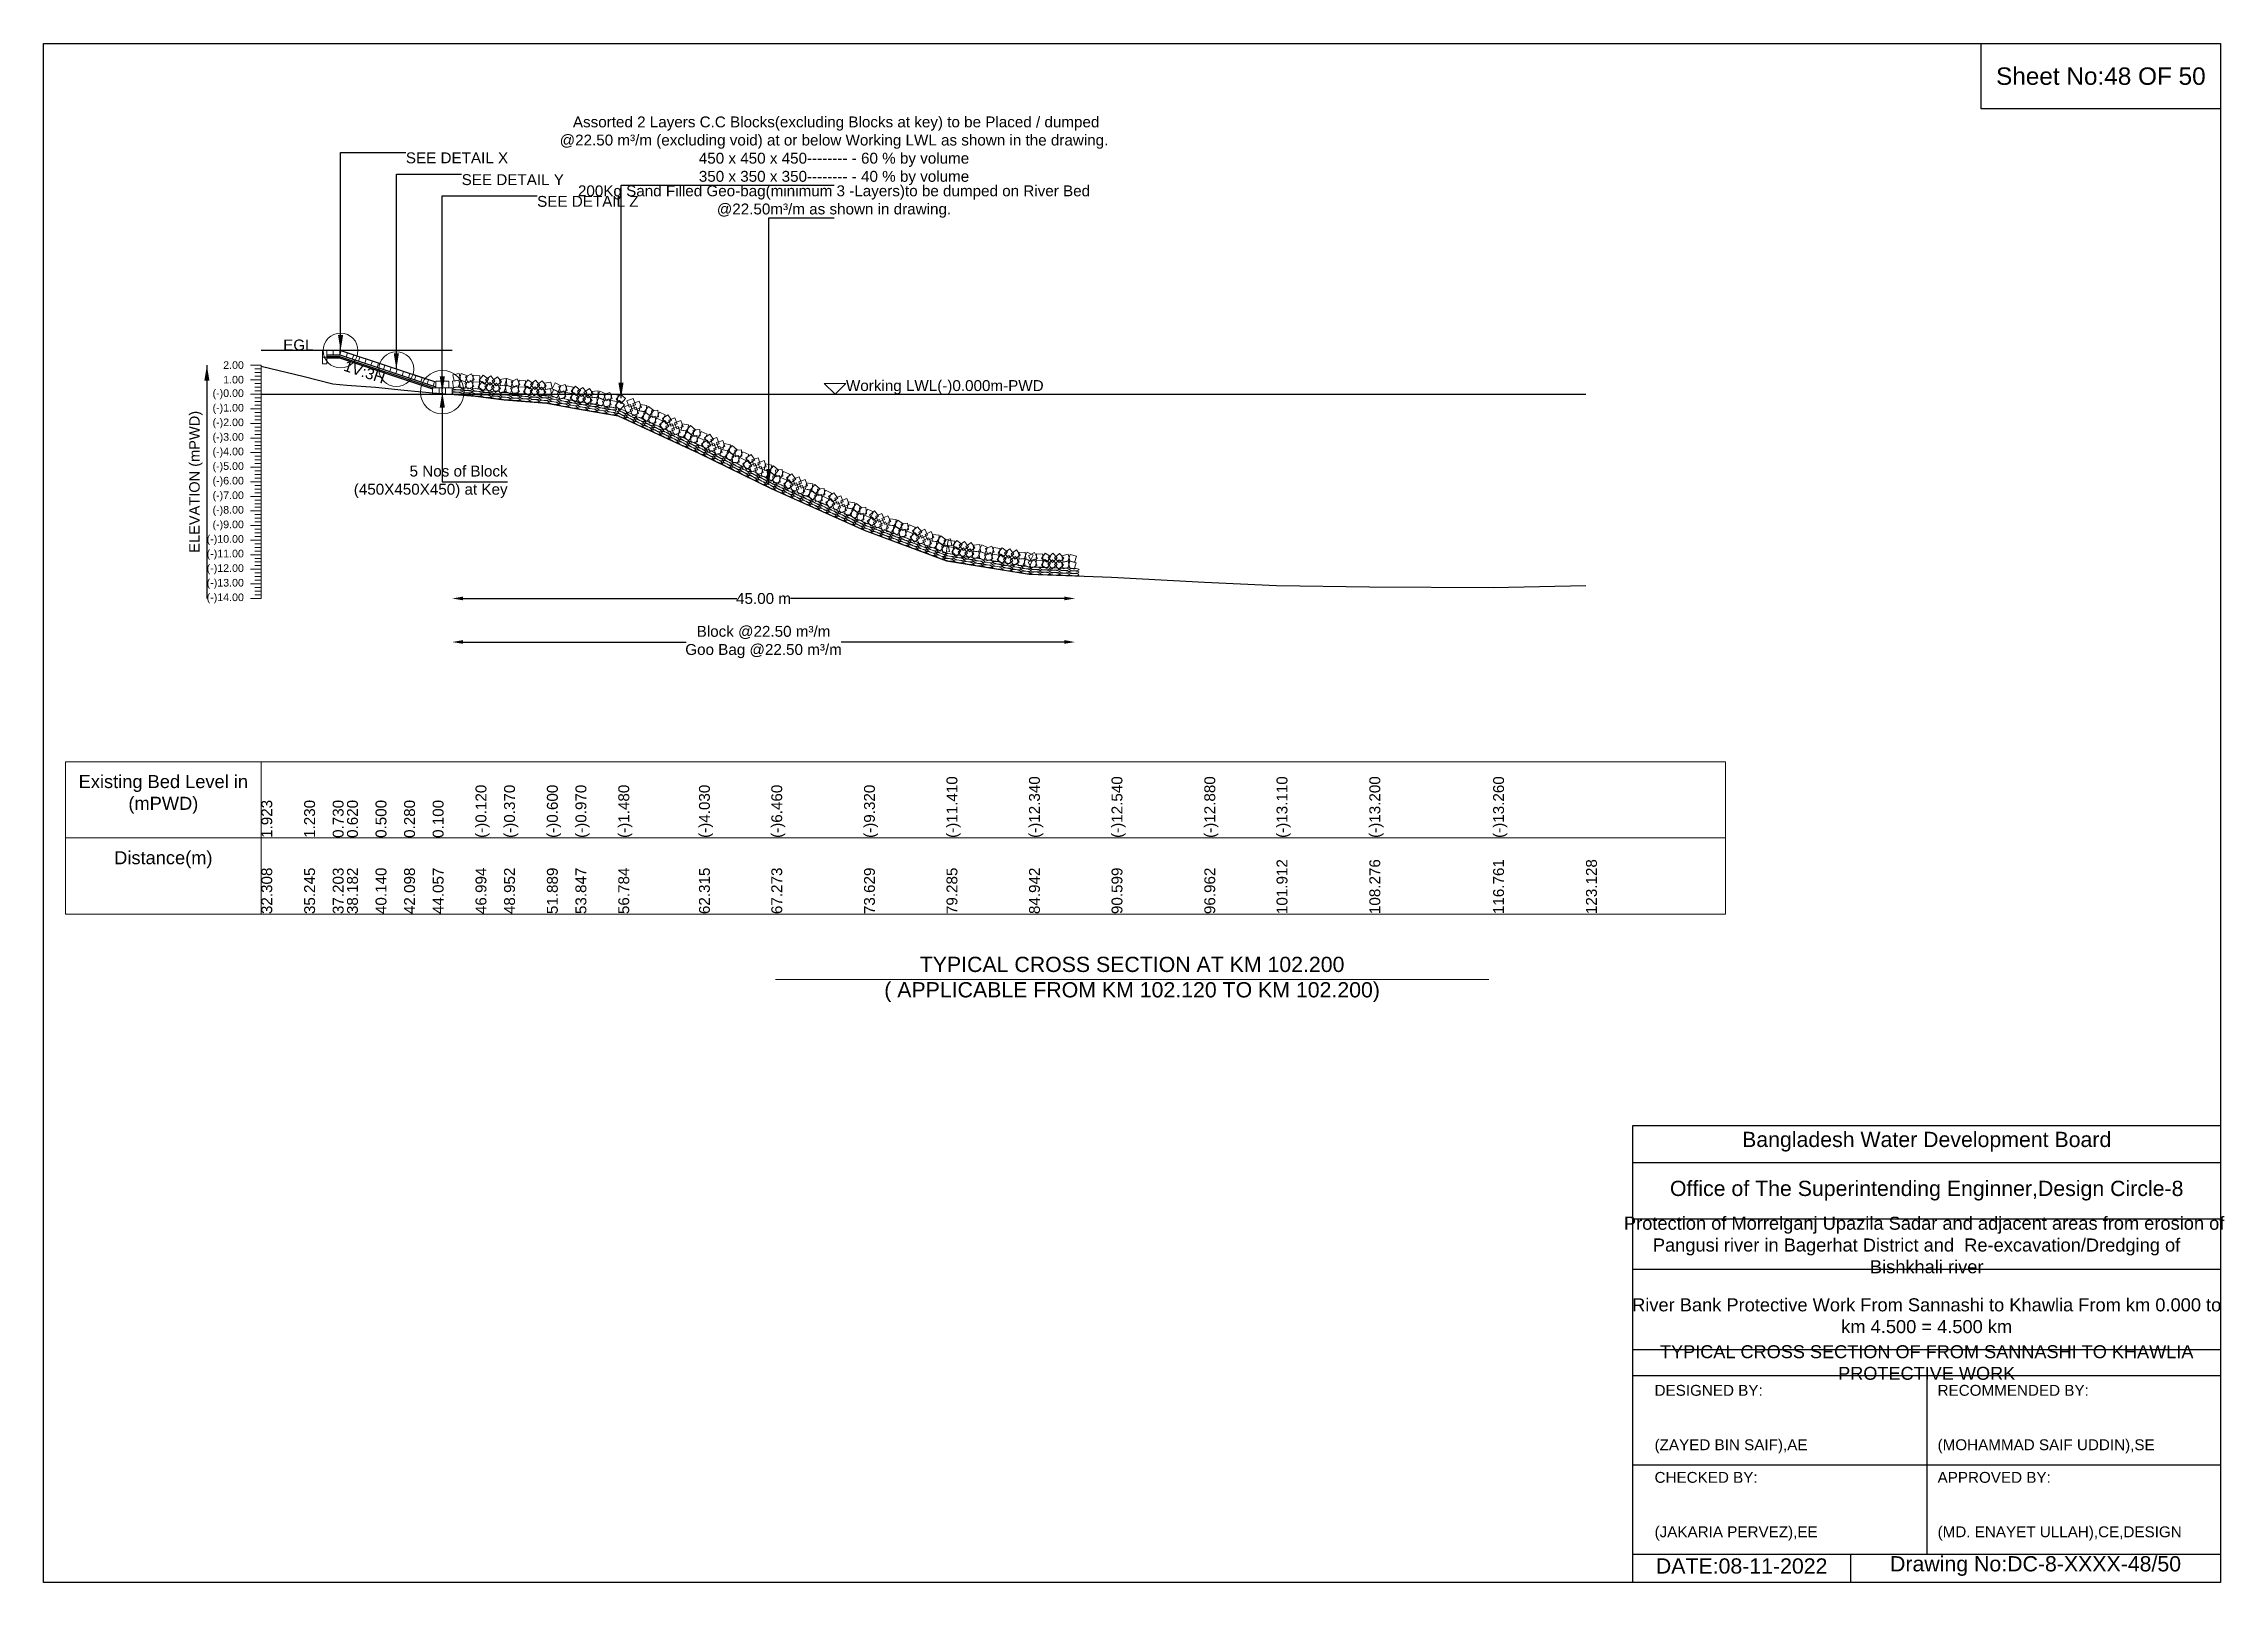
# Model space of a CAD drawing. Header units: inches. Extents: x 89000 to 845017, y -7071 to 0.
# Drawn here: x 805000 to 815017, y -7071 to 0 of the extents above; entities that cross this region are included whole.
import ezdxf

# ---------------------------------------------------------------- set-up
doc = ezdxf.new("R2010")
doc.units = ezdxf.units.IN
doc.header["$LTSCALE"] = 7
doc.header["$MEASUREMENT"] = 0
for name, color, linetype, lineweight in [('Cross section Data Border', 7, 'Continuous', 9), ('Cross Section Labels', 7, 'Continuous', 9), ('Existing_Bed_Level for Xsection', 7, 'Continuous', 25), ('Long Section Labels', 7, 'Continuous', 9)]:
    doc.layers.add(name, color=color, linetype=linetype, lineweight=lineweight)
doc.styles.get("Standard").update_dxf_attribs({"font": 'arial.ttf'})
doc.dimstyles.new('Appron Lebeling Style', dxfattribs={"dimtxt": 50, "dimasz": 50, "dimexe": 0.18, "dimexo": 0.0625, "dimgap": 0.09, "dimtad": 0, "dimtih": 1, "dimtoh": 1, "dimdec": 4, "dimzin": 0, "dimdsep": 46, "dimtxsty": 'Standard', "dimcen": 0.09, "dimse1": 1, "dimse2": 1, "dimadec": 0, "dimazin": 0, "dimtfac": 1, "dimtdec": 4, "dimtofl": 0, "dimtmove": 0, "dimatfit": 3, "dimfxl": 1, "dimtolj": 1, "dimtzin": 0, "dimarcsym": 0})
doc.dimstyles.get("Standard").update_dxf_attribs({"dimtxt": 0.18, "dimasz": 0.18, "dimexe": 0.18, "dimexo": 0.0625, "dimgap": 0.09, "dimtad": 0, "dimtih": 1, "dimtoh": 1, "dimdec": 4, "dimzin": 0, "dimdsep": 46, "dimtxsty": 'Standard', "dimcen": 0.09, "dimadec": 0, "dimazin": 0, "dimtfac": 1, "dimtdec": 4, "dimtofl": 0, "dimtmove": 0, "dimatfit": 3, "dimfxl": 1, "dimtolj": 1, "dimtzin": 0, "dimarcsym": 0})

msp = doc.modelspace()

# ---------------------------------------------------------------- texts
at = {"attachment_point": 5}
for s, insert, char_height in [('Sheet No:48 OF 50', (814450, -150), 80), ('Bangladesh Water Development Board', (813650, -5046), 70), ('Office of The Superintending Enginner,Design Circle-8', (813650, -5271), 70)]:
    msp.add_mtext(s, dxfattribs=dict(at, insert=insert, char_height=char_height))
for s, insert, char_height, width, attachment_point in [('Protection of Morrelganj Upazila Sadar and adjacent areas from erosion of  Pangusi river in Bagerhat District and  Re-excavation/Dredging of     Bishkhali river', (813650, -5521), 60, 2800, 5), ('River Bank Protective Work From Sannashi to Khawlia From km 0.000 to km 4.500 = 4.500 km', (813650, -5846), 60, 2700, 5), ('TYPICAL CROSS SECTION OF FROM SANNASHI TO KHAWLIA PROTECTIVE WORK', (813650, -6061), 59.5765532, 2800, 5), ('DESIGNED BY:^J^J^J(ZAYED BIN SAIF),AE', (812400, -6321), 50, 1400, 4), ('RECOMMENDED BY:^J^J^J(MOHAMMAD SAIF UDDIN),SE', (813700, -6321), 50, 1400, 4), ('CHECKED BY:^J^J^J(JAKARIA PERVEZ),EE', (812400, -6721), 50, 1400, 4), ('APPROVED BY:^J^J^J(MD. ENAYET ULLAH),CE,DESIGN', (813700, -6721), 50, 1400, 4), ('DATE:08-11-2022', (812800, -6996), 70, 1400, 5), ('Drawing No:DC-8-XXXX-48/50', (814150, -6996), 70, 2200, 5)]:
    msp.add_mtext(s, dxfattribs=dict(insert=insert, char_height=char_height, width=width, attachment_point=attachment_point))
at = {"layer": 'Cross section Data Border', "char_height": 60, "width": 800, "attachment_point": 5}
for s, insert in [('Existing Bed Level in (mPWD)', (805550, -3450)), ('Distance(m)', (805550, -3750))]:
    msp.add_mtext(s, dxfattribs=dict(at, insert=insert))
at = {"layer": 'Cross Section Labels'}
for s, insert, char_height, attachment_point in [(' Assorted 2 Layers C.C Blocks(excluding Blocks at key) to be Placed / dumped^J@22.50 m³/m (excluding void) at or below Working LWL as shown in the drawing.^J450 x 450 x 450-------- - 60 % by volume^J350 x 350 x 350-------- - 40 % by volume', (808630.74851, -650), 50, 8), ('SEE DETAIL X', (806664.0564, -500), 50, 1), ('SEE DETAIL Y', (806920.3314, -600), 50, 1), ('SEE DETAIL Z', (807267.0564, -700), 50, 1), ('200Kg Sand Filled Geo-bag(minimum 3 -Layers)to be dumped on River Bed^J@22.50m³/m as shown in drawing.', (808630.74851, -800), 50, 8), ('EGL', (806240.19462, -1410.58), 50, 9), ('Working LWL(-)0.000m-PWD', (808685.6064, -1611.58), 50, 7), ('5 Nos of Block ^J(450X450X450) at Key', (807131.3814, -2013.58), 50, 6), ('TYPICAL CROSS SECTION AT KM 102.200^J( APPLICABLE FROM KM 102.120 TO KM 102.200)', (810000, -4300), 70, 5)]:
    msp.add_mtext(s, dxfattribs=dict(at, insert=insert, char_height=char_height, attachment_point=attachment_point))
at = {"layer": 'Cross Section Labels', "insert": (806481.60027, -1485.07339), "char_height": 50, "attachment_point": 2, "rotation": 341.565051177}
msp.add_mtext('1V:3H', dxfattribs=at)
at = {"layer": 'Long Section Labels', "char_height": 35, "attachment_point": 6}
for s, insert in [('2.00', (805920, -1477.58)), ('(-)0.00', (805920, -1611.58)), ('1.00', (805920, -1544.58)), ('(-)1.00', (805920, -1678.58)), ('(-)2.00', (805920, -1745.58)), ('(-)3.00', (805920, -1812.58)), ('(-)4.00', (805920, -1879.58)), ('(-)5.00', (805920, -1946.58)), ('(-)6.00', (805920, -2013.58)), ('(-)7.00', (805920, -2080.58)), ('(-)8.00', (805920, -2147.58)), ('(-)9.00', (805920, -2214.58)), ('(-)10.00', (805920, -2281.58)), ('(-)11.00', (805920, -2348.58)), ('(-)12.00', (805920, -2415.58)), ('(-)13.00', (805920, -2482.58)), ('(-)14.00', (805920, -2549.58))]:
    msp.add_mtext(s, dxfattribs=dict(at, insert=insert))
at = {"layer": 'Long Section Labels', "rotation": 90}
for s, insert, char_height, attachment_point in [('ELEVATION (mPWD)', (805700, -2013.58), 48, 5), ('(-)11.410', (809147.47615, -3650), 50, 1), ('(-)12.340', (809526.47961, -3650), 50, 1), ('(-)12.540', (809905.4838, -3650), 50, 1), ('(-)12.880', (810331.81566, -3650), 50, 1), ('(-)13.110', (810663.49384, -3650), 50, 1), ('(-)13.110', (810663.49384, -3650), 50, 1), ('(-)13.200', (811089.8318, -3650), 50, 1), ('(-)13.260', (811658.3442, -3650), 50, 1), ('1.923', (806000, -3650), 50, 1), ('1.230', (806196.76864, -3650), 50, 1), ('0.730', (806327.97825, -3650), 50, 1), ('0.620', (806393.58305, -3650), 50, 1), ('0.500', (806524.74689, -3650), 50, 1), ('0.280', (806655.9565, -3650), 50, 1), ('0.100', (806787.1661, -3650), 50, 1), ('(-)0.120', (806983.93475, -3650), 50, 1), ('(-)0.370', (807115.14435, -3650), 50, 1), ('(-)0.600', (807311.913, -3650), 50, 1), ('(-)0.970', (807443.1226, -3650), 50, 1), ('(-)1.480', (807639.89125, -3650), 50, 1), ('(-)4.030', (808010.47205, -3650), 50, 1), ('(-)6.460', (808342.66498, -3650), 50, 1), ('(-)9.320', (808768.47357, -3650), 50, 1), ('32.308', (806000, -4000), 50, 1), ('35.245', (806196.76864, -4000), 50, 1), ('37.203', (806327.97825, -4000), 50, 1), ('38.182', (806393.58305, -4000), 50, 1), ('40.140', (806524.74689, -4000), 50, 1), ('42.098', (806655.9565, -4000), 50, 1), ('44.057', (806787.1661, -4000), 50, 1), ('46.994', (806983.93475, -4000), 50, 1), ('48.952', (807115.14435, -4000), 50, 1), ('51.889', (807311.913, -4000), 50, 1), ('53.847', (807443.1226, -4000), 50, 1), ('56.784', (807639.89125, -4000), 50, 1), ('62.315', (808010.47205, -4000), 50, 1), ('67.273', (808342.66498, -4000), 50, 1), ('73.629', (808768.47357, -4000), 50, 1), ('79.285', (809147.47615, -4000), 50, 1), ('84.942', (809526.47961, -4000), 50, 1), ('90.599', (809905.4838, -4000), 50, 1), ('96.962', (810331.81566, -4000), 50, 1), ('101.912', (810663.49384, -4000), 50, 1), ('108.276', (811089.8318, -4000), 50, 1), ('116.761', (811658.3442, -4000), 50, 1), ('123.128', (812084.96248, -4000), 50, 1)]:
    msp.add_mtext(s, dxfattribs=dict(at, insert=insert, char_height=char_height, attachment_point=attachment_point))

# ---------------------------------------------------------------- blocks, each defined once
blk = doc.blocks.new('*D87')
at = {"layer": 'Cross Section Labels', "color": 0, "lineweight": -2, "transparency": 16777216}
for p, q in [((806927, -2550), (808184, -2550)), ((809688, -2550), (808431, -2550))]:
    blk.add_line(p, q, dxfattribs=at)
at = {"layer": 'Cross Section Labels', "color": 0, "transparency": 16777216}
for points in [[(806927, -2541), (806927, -2558), (806877, -2550)], [(809688, -2541), (809688, -2558), (809738, -2550)]]:
    blk.add_solid(points, dxfattribs=at)
at = {"layer": 'Defpoints', "color": 0, "transparency": 16777216}
for p in [(806877, -1612), (809738, -2446), (809738, -2550)]:
    blk.add_point(p, dxfattribs=at)
at = {"layer": 'Cross Section Labels', "color": 0, "transparency": 16777216, "insert": (808307, -2550), "char_height": 50, "attachment_point": 5}
blk.add_mtext('\\A1;45.00 m', dxfattribs=at)
blk = doc.blocks.new('*D88')
at = {"layer": 'Cross Section Labels', "color": 0, "lineweight": -2, "transparency": 16777216}
for p, q in [((806927, -2750), (807952, -2750)), ((809688, -2750), (808663, -2750))]:
    blk.add_line(p, q, dxfattribs=at)
at = {"layer": 'Cross Section Labels', "color": 0, "transparency": 16777216}
for points in [[(806927, -2741), (806927, -2758), (806877, -2750)], [(809688, -2741), (809688, -2758), (809738, -2750)]]:
    blk.add_solid(points, dxfattribs=at)
at = {"layer": 'Defpoints', "color": 0, "transparency": 16777216}
for p in [(806877, -1612), (809738, -2446), (809738, -2750)]:
    blk.add_point(p, dxfattribs=at)
at = {"layer": 'Cross Section Labels', "color": 0, "transparency": 16777216, "insert": (808307, -2750), "char_height": 50, "attachment_point": 5}
blk.add_mtext('\\A1;Block @22.50 m³/m ^JGoo Bag @22.50 m³/m ', dxfattribs=at)

# ---------------------------------------------------------------- dimensions: what is measured, and where the dimension line sits
at = {"layer": 'Cross Section Labels'}
for base, text, picture, middle in [((809737.742, -2549.58), '45.00 m', '*D87', (808307.1742, -2549.58)), ((809737.742, -2749.58), 'Block @22.50 m³/m ^JGoo Bag @22.50 m³/m ', '*D88', (808307.1742, -2749.58))]:
    dim = msp.add_linear_dim(base=base, p1=(806876.6064, -1611.58), p2=(809737.742, -2445.82935), text=text, dimstyle='Appron Lebeling Style', dxfattribs=at)
    dim.commit()
    dim.dimension.update_dxf_attribs({"geometry": picture, "text_midpoint": middle})

# ---------------------------------------------------------------- linework, layer by layer
for points in [[(805000, 0), (815000, 0), (815000, -7071), (805000, -7071)], [(813900, 0), (815000, 0), (815000, -300), (813900, -300)]]:
    msp.add_lwpolyline(points, close=True)
for points in [[(812300, -7071), (812300, -4971), (815000, -4971)], [(812300, -5141), (815000, -5141)], [(812300, -5401), (815000, -5401)], [(812300, -5631), (815000, -5631)], [(812300, -6001), (815000, -6001)], [(812300, -6121), (815000, -6121)], [(813650, -6121), (813650, -6941)], [(812300, -6531), (815000, -6531)], [(812300, -6941), (815000, -6941)], [(813300, -6941), (813300, -7071)]]:
    msp.add_lwpolyline(points)
at = {"layer": 'Cross section Data Border'}
msp.add_lwpolyline([(805100, -3300), (812725.23702, -3300), (812725.23702, -4000), (805100, -4000)], close=True, dxfattribs=at)
for points in [[(806000, -3300), (806000, -4000)], [(805100, -3650), (812725.23702, -3650)]]:
    msp.add_lwpolyline(points, dxfattribs=at)
at = {"layer": 'Cross Section Labels'}
msp.add_lwpolyline([(808635.6064, -1611.58), (808685.6064, -1561.58), (808585.6064, -1561.58)], close=True, dxfattribs=at)
msp.add_lwpolyline([(808362, -4300), (810000, -4300), (811638, -4300)], dxfattribs=at)
for centre, radius in [((806364.0564, -1410.58), 80), ((806620.3314, -1496.005), 80), ((806831.3814, -1601.53), 100)]:
    msp.add_circle(centre, radius, dxfattribs=at)
at = {"layer": 'Existing_Bed_Level for Xsection'}
for points in [[(806876.6064, -1410.58), (806000, -1410.58)], [(806000, -1482.739), (806196.76864, -1529.17), (806327.97825, -1562.67), (806393.58305, -1570.04), (806524.74689, -1578.08), (806655.9565, -1592.82), (806787.1661, -1604.88), (806983.93475, -1619.62), (807115.14435, -1636.37), (807311.913, -1651.78), (807443.1226, -1676.57), (807639.89125, -1710.74), (808010.47205, -1881.59), (808342.66498, -2044.4), (808768.47357, -2236.02), (809147.47615, -2376.05), (809526.47961, -2438.36), (809905.4838, -2451.76), (810331.81566, -2474.54), (810663.49384, -2489.95), (811089.8318, -2495.98), (811658.3442, -2500), (812084.96248, -2489.95)], [(806801.2314, -1556.305), (806367.15079, -1411.61147), (806364.0564, -1410.58), (806360.79462, -1410.58), (806300.49462, -1410.58)], [(806300.49462, -1430.68), (806360.79462, -1430.68), (806801.2314, -1577.49226)], [(806300.49462, -1437.38), (806359.70736, -1437.38), (806791.85736, -1581.43)], [(806300.49462, -1444.08), (806358.6201, -1444.08), (806786.1564, -1586.5921)], [(806000, -1611.58), (812084.96248, -1611.58)]]:
    msp.add_lwpolyline(points, dxfattribs=at)
at = {"layer": 'Long Section Labels'}
for points in [[(806000, -1477.58), (805950, -1477.58)], [(806000, -1494.33), (805970, -1494.33)], [(806000, -2549.58), (806000, -2482.58), (806000, -2415.58), (806000, -2348.58), (806000, -2281.58), (806000, -2214.58), (806000, -2147.58), (806000, -2080.58), (806000, -2013.58), (806000, -1946.58), (806000, -1879.58), (806000, -1812.58), (806000, -1745.58), (806000, -1678.58), (806000, -1611.58), (806000, -1544.58), (806000, -1477.58)], [(806000, -1544.58), (805950, -1544.58)], [(806000, -1511.08), (805970, -1511.08)], [(806000, -1527.83), (805970, -1527.83)], [(806000, -1561.33), (805970, -1561.33)], [(806000, -1578.08), (805970, -1578.08)], [(806000, -1594.83), (805970, -1594.83)], [(806000, -1611.58), (805950, -1611.58)], [(806000, -1678.58), (805950, -1678.58)], [(806000, -1628.33), (805970, -1628.33)], [(806000, -1645.08), (805970, -1645.08)], [(806000, -1661.83), (805970, -1661.83)], [(806000, -1695.33), (805970, -1695.33)], [(806000, -1745.58), (805950, -1745.58)], [(806000, -1712.08), (805970, -1712.08)], [(806000, -1728.83), (805970, -1728.83)], [(806000, -1762.33), (805970, -1762.33)], [(806000, -1779.08), (805970, -1779.08)], [(806000, -1795.83), (805970, -1795.83)], [(806000, -1812.58), (805950, -1812.58)], [(806000, -1879.58), (805950, -1879.58)], [(806000, -1829.33), (805970, -1829.33)], [(806000, -1846.08), (805970, -1846.08)], [(806000, -1862.83), (805970, -1862.83)], [(806000, -1896.33), (805970, -1896.33)], [(806000, -1946.58), (805950, -1946.58)], [(806000, -1913.08), (805970, -1913.08)], [(806000, -1929.83), (805970, -1929.83)], [(806000, -1963.33), (805970, -1963.33)], [(806000, -1980.08), (805970, -1980.08)], [(806000, -1996.83), (805970, -1996.83)], [(806000, -2013.58), (805950, -2013.58)], [(806000, -2080.58), (805950, -2080.58)], [(806000, -2030.33), (805970, -2030.33)], [(806000, -2047.08), (805970, -2047.08)], [(806000, -2063.83), (805970, -2063.83)], [(806000, -2097.33), (805970, -2097.33)], [(806000, -2147.58), (805950, -2147.58)], [(806000, -2114.08), (805970, -2114.08)], [(806000, -2130.83), (805970, -2130.83)], [(806000, -2164.33), (805970, -2164.33)], [(806000, -2181.08), (805970, -2181.08)], [(806000, -2197.83), (805970, -2197.83)], [(806000, -2214.58), (805950, -2214.58)], [(806000, -2281.58), (805950, -2281.58)], [(806000, -2231.33), (805970, -2231.33)], [(806000, -2248.08), (805970, -2248.08)], [(806000, -2264.83), (805970, -2264.83)], [(806000, -2298.33), (805970, -2298.33)], [(806000, -2348.58), (805950, -2348.58)], [(806000, -2315.08), (805970, -2315.08)], [(806000, -2331.83), (805970, -2331.83)], [(806000, -2365.33), (805970, -2365.33)], [(806000, -2382.08), (805970, -2382.08)], [(806000, -2398.83), (805970, -2398.83)], [(806000, -2415.58), (805950, -2415.58)], [(806000, -2482.58), (805950, -2482.58)], [(806000, -2432.33), (805970, -2432.33)], [(806000, -2449.08), (805970, -2449.08)], [(806000, -2465.83), (805970, -2465.83)], [(806000, -2499.33), (805970, -2499.33)], [(806000, -2549.58), (805950, -2549.58)], [(806000, -2516.08), (805970, -2516.08)], [(806000, -2532.83), (805970, -2532.83)]]:
    msp.add_lwpolyline(points, dxfattribs=at)
for points in [[(806300.49462, -1410.58), (806280.39462, -1410.58), (806280.39462, -1440.73), (806300.49462, -1440.73)], [(806300.49462, -1440.73), (806280.39462, -1440.73), (806280.39462, -1470.88), (806300.49462, -1470.88)], [(806330.64462, -1410.58), (806300.49462, -1410.58), (806300.49462, -1430.68), (806330.64462, -1430.68)], [(806360.79462, -1410.58), (806330.64462, -1410.58), (806330.64462, -1430.68), (806360.79462, -1430.68)], [(806395.7536, -1421.14573), (806367.15079, -1411.61147), (806360.79462, -1430.68), (806389.39742, -1440.21427)], [(806424.3564, -1430.68), (806395.7536, -1421.14573), (806389.39742, -1440.21427), (806418.00022, -1449.74853)], [(806452.9592, -1440.21427), (806424.3564, -1430.68), (806418.00022, -1449.74853), (806446.60302, -1459.2828)], [(806481.562, -1449.74853), (806452.9592, -1440.21427), (806446.60302, -1459.2828), (806475.20582, -1468.81707)], [(806510.1648, -1459.2828), (806481.562, -1449.74853), (806475.20582, -1468.81707), (806503.80862, -1478.35134)], [(806538.7676, -1468.81707), (806510.1648, -1459.2828), (806503.80862, -1478.35134), (806532.41142, -1487.8856)], [(806567.3704, -1478.35134), (806538.7676, -1468.81707), (806532.41142, -1487.8856), (806561.01423, -1497.41987)], [(806595.97321, -1487.8856), (806567.3704, -1478.35134), (806561.01423, -1497.41987), (806589.61703, -1506.95414)], [(806624.57601, -1497.41987), (806595.97321, -1487.8856), (806589.61703, -1506.95414), (806618.21983, -1516.4884)], [(806653.17881, -1506.95414), (806624.57601, -1497.41987), (806618.21983, -1516.4884), (806646.82263, -1526.02267)], [(806681.78161, -1516.4884), (806653.17881, -1506.95414), (806646.82263, -1526.02267), (806675.42543, -1535.55694)], [(806710.38441, -1526.02267), (806681.78161, -1516.4884), (806675.42543, -1535.55694), (806704.02823, -1545.09121)], [(806738.98721, -1535.55694), (806710.38441, -1526.02267), (806704.02823, -1545.09121), (806732.63103, -1554.62547)], [(806767.59001, -1545.09121), (806738.98721, -1535.55694), (806732.63103, -1554.62547), (806761.23384, -1564.15974)], [(806796.19282, -1554.62547), (806767.59001, -1545.09121), (806761.23384, -1564.15974), (806789.83664, -1573.69401)], [(806816.3064, -1581.43), (806786.1564, -1581.43), (806786.1564, -1611.58), (806816.3064, -1611.58)], [(806831.3814, -1551.28), (806801.2314, -1551.28), (806801.2314, -1581.43), (806831.3814, -1581.43)], [(806846.4564, -1581.43), (806816.3064, -1581.43), (806816.3064, -1611.58), (806846.4564, -1611.58)], [(806861.5314, -1551.28), (806831.3814, -1551.28), (806831.3814, -1581.43), (806861.5314, -1581.43)], [(806876.6064, -1581.43), (806846.4564, -1581.43), (806846.4564, -1611.58), (806876.6064, -1611.58)], [(806907.32345, -1545.98114), (806877.70036, -1551.59319), (806883.3124, -1581.21628), (806912.93549, -1575.60423)], [(806909.57569, -1515.91538), (806879.9526, -1521.52742), (806885.56464, -1551.15052), (806915.18773, -1545.53847)], [(806944.59327, -1556.60415), (806916.1369, -1546.64136), (806906.1741, -1575.09774), (806934.63048, -1585.06053)], [(806946.84551, -1526.53839), (806918.38913, -1516.5756), (806908.42634, -1545.03198), (806936.88271, -1554.99477)], [(806962.50222, -1547.98429), (806935.33056, -1561.05041), (806948.39668, -1588.22207), (806975.56834, -1575.15595)], [(806964.75445, -1517.91853), (806937.58279, -1530.98465), (806950.64891, -1558.15631), (806977.82057, -1545.09019)], [(807001.67421, -1556.44865), (806971.60845, -1554.19642), (806969.35621, -1584.26218), (806999.42197, -1586.51441)], [(807003.92644, -1526.38289), (806973.86068, -1524.13066), (806971.60845, -1554.19642), (807001.67421, -1556.44865)], [(807039.1149, -1571.44452), (807015.11246, -1553.19883), (806996.86677, -1577.20128), (807020.86921, -1595.44697)], [(807042.93282, -1541.53723), (807018.93037, -1523.29154), (807000.68468, -1547.29399), (807024.68713, -1565.53968)], [(807050.60622, -1556.99424), (807026.75155, -1575.43272), (807045.19003, -1599.28739), (807069.0447, -1580.84891)], [(807054.42413, -1527.08695), (807030.56947, -1545.52543), (807049.00795, -1569.3801), (807072.86261, -1550.94162)], [(807098.95414, -1584.64998), (807080.49667, -1560.81001), (807056.65669, -1579.26748), (807075.11416, -1603.10745)], [(807102.77205, -1554.74269), (807084.31458, -1530.90272), (807060.47461, -1549.36019), (807078.93208, -1573.20016)], [(807120.62111, -1568.80949), (807090.74555, -1572.86824), (807094.8043, -1602.7438), (807124.67986, -1598.68505)], [(807124.43903, -1538.9022), (807094.56347, -1542.96095), (807098.62221, -1572.83651), (807128.49777, -1568.77776)], [(807154.55153, -1579.37184), (807126.12904, -1569.31278), (807116.06998, -1597.73526), (807144.49246, -1607.79433)], [(807156.90552, -1549.31388), (807128.48304, -1539.25481), (807118.42397, -1567.6773), (807146.84646, -1577.73636)], [(807172.48955, -1570.81265), (807145.27381, -1583.78672), (807158.24788, -1611.00245), (807185.46361, -1598.02839)], [(807174.84355, -1540.75469), (807147.62781, -1553.72875), (807160.60188, -1580.94449), (807187.81761, -1567.97042)], [(807211.63266, -1579.40957), (807181.5747, -1577.05557), (807179.2207, -1607.11353), (807209.27866, -1609.46753)], [(807213.98666, -1549.3516), (807183.92869, -1546.9976), (807181.5747, -1577.05557), (807211.63266, -1579.40957)], [(807246.44309, -1591.70982), (807221.57891, -1574.6571), (807204.52619, -1599.52128), (807229.39037, -1616.574)], [(807248.79709, -1561.65186), (807223.93291, -1544.59914), (807206.88019, -1569.46331), (807231.74437, -1586.51603)], [(807257.2156, -1576.71602), (807234.28908, -1596.29656), (807253.86961, -1619.22307), (807276.79613, -1599.64254)], [(807259.5696, -1546.65806), (807236.64308, -1566.23859), (807256.22361, -1589.16511), (807279.15013, -1569.58458)], [(807306.85542, -1601.97961), (807287.25664, -1579.0687), (807264.34572, -1598.66748), (807283.9445, -1621.5784)], [(807309.20942, -1571.92165), (807289.61063, -1549.01073), (807266.69972, -1568.60952), (807286.2985, -1591.52043)], [(807327.72363, -1585.10072), (807298.08171, -1590.61245), (807303.59344, -1620.25437), (807333.23536, -1614.74264)], [(807330.07763, -1555.04276), (807300.43571, -1560.55449), (807305.94744, -1590.19641), (807335.58936, -1584.68468)], [(807370.70574, -1601.92729), (807343.54066, -1588.84748), (807330.46086, -1616.01256), (807357.62593, -1629.09236)], [(807376.30308, -1572.30142), (807349.13801, -1559.22161), (807336.0582, -1586.38668), (807363.22327, -1599.46649)], [(807389.46564, -1595.36235), (807361.00424, -1605.3108), (807370.9527, -1633.77219), (807399.41409, -1623.82374)], [(807395.06298, -1565.73648), (807366.60159, -1575.68493), (807376.55004, -1604.14632), (807405.01143, -1594.19787)], [(807427.44665, -1608.15035), (807397.82077, -1602.55301), (807392.22343, -1632.17888), (807421.8493, -1637.77622)], [(807433.04399, -1578.52448), (807403.41812, -1572.92713), (807397.82077, -1602.55301), (807427.44665, -1608.15035)], [(807466.31652, -1594.5245), (807443.44667, -1574.87782), (807423.79998, -1597.74767), (807446.66984, -1617.39436)], [(807477.2297, -1580.27132), (807452.57026, -1597.61879), (807469.91773, -1622.27822), (807494.57717, -1604.93076)], [(807524.2855, -1610.07255), (807506.9184, -1585.42693), (807482.27278, -1602.79403), (807499.63988, -1627.43965)], [(807546.64267, -1595.22209), (807516.61485, -1597.9337), (807519.32646, -1627.96152), (807549.35428, -1625.24991)], [(807582.70605, -1609.41082), (807555.35048, -1596.73426), (807542.67392, -1624.08983), (807570.02949, -1636.76639)], [(807601.3668, -1602.5691), (807573.05567, -1612.93745), (807583.42403, -1641.24858), (807611.73515, -1630.88022)], [(807460.71918, -1624.15037), (807437.84933, -1604.50369), (807418.20264, -1627.37354), (807441.07249, -1647.02023)], [(807472.07118, -1609.97674), (807447.41175, -1627.32421), (807464.75921, -1651.98365), (807489.41865, -1634.63618)], [(807519.12698, -1639.77797), (807501.75988, -1615.13235), (807477.11427, -1632.49945), (807494.48136, -1657.14507)], [(807541.48415, -1624.92752), (807511.45633, -1627.63913), (807514.16794, -1657.66694), (807544.19576, -1654.95533)], [(807577.54754, -1639.11624), (807550.19197, -1626.43968), (807537.5154, -1653.79525), (807564.87098, -1666.47181)], [(807596.20828, -1632.27452), (807567.89716, -1642.64288), (807578.26551, -1670.954), (807606.57663, -1660.58565)], [(807634.37429, -1644.49933), (807604.66886, -1639.34081), (807599.51035, -1669.04623), (807629.21577, -1674.20475)], [(807639.53281, -1614.7939), (807609.82738, -1609.63538), (807604.66886, -1639.34081), (807634.37429, -1644.49933)], [(807667.87985, -1660.00544), (807644.72189, -1640.69919), (807625.41564, -1663.85715), (807648.57359, -1683.1634)], [(807673.03837, -1630.30002), (807649.88041, -1610.99377), (807630.57415, -1634.15172), (807653.73211, -1653.45798)], [(807695.28459, -1658.57567), (807666.99374, -1668.99922), (807677.41728, -1697.29007), (807705.70813, -1686.86653)], [(807707.90778, -1631.19544), (807679.61693, -1641.61898), (807690.04048, -1669.90983), (807718.33133, -1659.48629)], [(807733.09548, -1699.4743), (807722.64941, -1671.19176), (807694.36687, -1681.63783), (807704.81294, -1709.92037)], [(807745.71867, -1672.09406), (807735.27261, -1643.81152), (807706.99006, -1654.25759), (807717.43613, -1682.54013)], [(807758.51942, -1690.87184), (807728.80399, -1685.77126), (807723.70341, -1715.48668), (807753.41883, -1720.58726)], [(807771.14261, -1663.4916), (807741.42718, -1658.39102), (807736.3266, -1688.10644), (807766.04203, -1693.20703)], [(807789.72192, -1713.85643), (807766.54563, -1694.57219), (807747.26138, -1717.74848), (807770.43767, -1737.03272)], [(807802.34511, -1686.4762), (807779.16882, -1667.19195), (807759.88458, -1690.36824), (807783.06087, -1709.65248)], [(807822.13763, -1684.66273), (807792.1124, -1687.40287), (807794.85254, -1717.42809), (807824.87776, -1714.68796)], [(807855.87704, -1706.29009), (807828.4968, -1693.66689), (807815.8736, -1721.04713), (807843.25384, -1733.67032)], [(807809.51443, -1712.04297), (807779.48921, -1714.7831), (807782.22934, -1744.80833), (807812.25457, -1742.0682)], [(807843.25384, -1733.67032), (807815.8736, -1721.04713), (807803.25041, -1748.42737), (807830.63065, -1761.05056)], [(807871.64578, -1757.27033), (807854.23065, -1732.65863), (807829.61895, -1750.07375), (807847.03408, -1774.68545)], [(807884.26897, -1729.89009), (807866.85385, -1705.27839), (807842.24215, -1722.69351), (807859.65727, -1747.30522)], [(807886.94626, -1746.93804), (807858.65541, -1757.36158), (807869.07895, -1785.65243), (807897.3698, -1775.22889)], [(807899.56945, -1719.5578), (807871.2786, -1729.98134), (807881.70214, -1758.27219), (807909.99299, -1747.84865)], [(807924.75715, -1787.83667), (807914.31108, -1759.55413), (807886.02854, -1770.00019), (807896.4746, -1798.28273)], [(807937.38034, -1760.45643), (807926.93427, -1732.17389), (807898.65173, -1742.61995), (807909.0978, -1770.9025)], [(807950.18108, -1779.2342), (807920.46566, -1774.13362), (807915.36508, -1803.84905), (807945.0805, -1808.94963)], [(807962.80428, -1751.85396), (807933.08885, -1746.75338), (807927.98827, -1776.46881), (807957.7037, -1781.56939)], [(807981.38359, -1802.2188), (807958.2073, -1782.93455), (807938.92305, -1806.11084), (807962.09934, -1825.39509)], [(807994.00678, -1774.83856), (807970.83049, -1755.55431), (807951.54625, -1778.7306), (807974.72253, -1798.01485)], [(808001.1761, -1800.40534), (807971.15088, -1803.14547), (807973.89101, -1833.17069), (808003.91624, -1830.43056)], [(808013.7993, -1773.0251), (807983.77407, -1775.76523), (807986.51421, -1805.79046), (808016.53943, -1803.05032)], [(808047.53871, -1794.65245), (808020.15847, -1782.02925), (808007.53527, -1809.40949), (808034.91551, -1822.03269)], [(808077.41388, -1819.82218), (808060.58715, -1794.80451), (808035.56948, -1811.63123), (808052.39621, -1836.64891)], [(808034.91551, -1822.03269), (808007.53527, -1809.40949), (807994.91208, -1836.78973), (808022.29232, -1849.41293)], [(808064.14509, -1846.89545), (808047.31836, -1821.87778), (808022.30069, -1838.7045), (808039.12742, -1863.72217)], [(808079.68623, -1836.92881), (808051.1562, -1846.67869), (808060.90608, -1875.20872), (808089.43611, -1865.45884)], [(808092.95502, -1809.85555), (808064.42499, -1819.60543), (808074.17487, -1848.13545), (808102.7049, -1838.38557)], [(808116.51685, -1878.71238), (808106.74425, -1850.19013), (808078.222, -1859.96273), (808087.99459, -1888.48498)], [(808129.78564, -1851.63912), (808120.01304, -1823.11686), (808091.49079, -1832.88946), (808101.26338, -1861.41171)], [(808142.13759, -1870.7151), (808112.55144, -1864.91144), (808106.74779, -1894.49759), (808136.33393, -1900.30125)], [(808155.40638, -1843.64183), (808125.82023, -1837.83818), (808120.01658, -1867.42432), (808149.60272, -1873.22798)], [(808172.78639, -1894.433), (808150.07382, -1874.6047), (808130.24552, -1897.31727), (808152.95809, -1917.14557)], [(808186.05518, -1867.35973), (808163.34261, -1847.53143), (808143.51431, -1870.24401), (808166.22688, -1890.07231)], [(808192.61634, -1893.08929), (808162.53459, -1895.11681), (808164.5621, -1925.19856), (808194.64385, -1923.17104)], [(808205.88513, -1866.01603), (808175.80338, -1868.04354), (808177.83089, -1898.12529), (808207.91264, -1896.09778)], [(808225.83351, -1915.51048), (808198.76025, -1902.24169), (808185.49146, -1929.31495), (808212.56472, -1942.58374)], [(808239.1023, -1888.43721), (808212.02904, -1875.16842), (808198.76025, -1902.24169), (808225.83351, -1915.51048)], [(808266.92674, -1912.70371), (808250.10001, -1887.68604), (808225.08234, -1904.51277), (808241.90907, -1929.53044)], [(808282.46788, -1902.73708), (808253.93785, -1912.48696), (808263.68773, -1941.01698), (808292.21776, -1931.2671)], [(808253.65795, -1939.77698), (808236.83122, -1914.75931), (808211.81355, -1931.58603), (808228.64028, -1956.6037)], [(808269.19909, -1929.81034), (808240.66906, -1939.56022), (808250.41894, -1968.09025), (808278.94897, -1958.34037)], [(808306.0297, -1971.59391), (808296.25711, -1943.07166), (808267.73486, -1952.84426), (808277.50745, -1981.36651)], [(808319.29849, -1944.52065), (808309.5259, -1915.9984), (808281.00365, -1925.77099), (808290.77624, -1954.29324)], [(808331.65045, -1963.59663), (808302.0643, -1957.79297), (808296.26065, -1987.37912), (808325.84679, -1993.18278)], [(808344.91924, -1936.52336), (808315.33309, -1930.71971), (808309.52944, -1960.30586), (808339.11558, -1966.10951)], [(808362.29925, -1987.31453), (808339.58668, -1967.48623), (808319.75837, -1990.1988), (808342.47095, -2010.0271)], [(808375.56804, -1960.24126), (808352.85547, -1940.41296), (808333.02716, -1963.12554), (808355.73974, -1982.95384)], [(808380.1897, -1984.70671), (808350.19073, -1987.72071), (808353.20473, -2017.71969), (808383.2037, -2014.70569)], [(808392.56252, -1957.21243), (808362.56355, -1960.22643), (808365.57755, -1990.2254), (808395.57652, -1987.2114)], [(808414.12505, -2006.02529), (808386.63077, -1993.65247), (808374.25794, -2021.14675), (808401.75223, -2033.51958)], [(808426.49788, -1978.53101), (808399.00359, -1966.15818), (808386.63077, -1993.65247), (808414.12505, -2006.02529)], [(808455.10398, -2001.87096), (808437.465, -1977.41919), (808413.01323, -1995.05817), (808430.65222, -2019.50994)], [(808470.30954, -1991.39948), (808442.11498, -2002.08074), (808452.79624, -2030.2753), (808480.9908, -2019.59404)], [(808442.73116, -2029.36524), (808425.09217, -2004.91348), (808400.64041, -2022.55246), (808418.27939, -2047.00422)], [(808457.93672, -2018.89376), (808429.74216, -2029.57502), (808440.42342, -2057.76958), (808468.61798, -2047.08832)], [(808496.11923, -2059.44566), (808485.41552, -2031.25962), (808457.22948, -2041.96333), (808467.93319, -2070.14937)], [(808508.49205, -2031.95138), (808497.78834, -2003.76533), (808469.6023, -2014.46905), (808480.30601, -2042.65509)], [(808521.46361, -2050.61156), (808491.70288, -2045.78235), (808486.87366, -2075.54308), (808516.6344, -2080.3723)], [(808533.83644, -2023.11728), (808504.0757, -2018.28806), (808499.24649, -2048.04879), (808529.00722, -2052.87801)], [(808552.87455, -2073.31048), (808529.52326, -2054.23852), (808510.4513, -2077.58981), (808533.80259, -2096.66177)], [(808565.24737, -2045.8162), (808541.89608, -2026.74424), (808522.82412, -2050.09553), (808546.17541, -2069.16749)], [(808572.64969, -2071.31648), (808542.65072, -2074.33049), (808545.66472, -2104.32946), (808575.66369, -2101.31546)], [(808585.02252, -2043.8222), (808555.02355, -2046.8362), (808558.03755, -2076.83517), (808588.03652, -2073.82117)], [(808606.58505, -2092.63506), (808579.09076, -2080.26224), (808566.71794, -2107.75653), (808594.21222, -2120.12935)], [(808618.95787, -2065.14078), (808591.46359, -2052.76796), (808579.09076, -2080.26224), (808606.58505, -2092.63506)], [(808635.19115, -2115.97501), (808617.55217, -2091.52325), (808593.10041, -2109.16223), (808610.73939, -2133.61399)], [(808647.56398, -2088.48073), (808629.925, -2064.02896), (808605.47323, -2081.66794), (808623.11221, -2106.11971)], [(808662.76954, -2078.00925), (808634.57498, -2088.69051), (808645.25624, -2116.88507), (808673.4508, -2106.20381)], [(808700.95205, -2118.56115), (808690.24834, -2090.37511), (808662.0623, -2101.07882), (808672.76601, -2129.26486)], [(808650.39671, -2105.50353), (808622.20215, -2116.1848), (808632.88342, -2144.37935), (808661.07797, -2133.69809)], [(808688.57923, -2146.05544), (808677.87552, -2117.86939), (808649.68947, -2128.5731), (808660.39318, -2156.75915)], [(808713.92361, -2137.22133), (808684.16288, -2132.39212), (808679.33366, -2162.15285), (808709.09439, -2166.98207)], [(808726.29643, -2109.72705), (808696.5357, -2104.89783), (808691.70648, -2134.65857), (808721.46722, -2139.48778)], [(808745.33455, -2159.92025), (808721.98325, -2140.84829), (808702.91129, -2164.19958), (808726.26259, -2183.27154)], [(808757.70737, -2132.42597), (808734.35608, -2113.35401), (808715.28412, -2136.7053), (808738.63541, -2155.77726)], [(808765.10969, -2157.92626), (808735.11072, -2160.94026), (808738.12472, -2190.93923), (808768.12369, -2187.92523)], [(808777.48251, -2130.43197), (808747.48354, -2133.44597), (808750.49754, -2163.44494), (808780.49651, -2160.43094)], [(808799.04504, -2179.24484), (808771.55076, -2166.87201), (808759.17793, -2194.3663), (808786.67222, -2206.73912)], [(808811.41787, -2151.75055), (808783.92358, -2139.37773), (808771.55076, -2166.87201), (808799.04504, -2179.24484)], [(808825.20691, -2198.58703), (808805.92517, -2175.40865), (808782.7468, -2194.69039), (808802.02854, -2217.86877)], [(808835.65604, -2170.30562), (808816.3743, -2147.12724), (808793.19593, -2166.40898), (808812.47767, -2189.58736)], [(808839.65488, -2187.0928), (808812.26323, -2199.69123), (808824.86166, -2227.08287), (808852.2533, -2214.48445)], [(808850.104, -2158.81139), (808822.71236, -2171.40982), (808835.31078, -2198.80146), (808862.70243, -2186.20304)], [(808880.5406, -2224.91765), (808867.92036, -2197.53605), (808840.53876, -2210.15628), (808853.15899, -2237.53788)], [(808890.98972, -2196.63624), (808878.36949, -2169.25464), (808850.98789, -2181.87487), (808863.60812, -2209.25647)], [(808915.66523, -2186.07696), (808885.6425, -2183.30967), (808882.8752, -2213.3324), (808912.89794, -2216.09969)], [(808948.56543, -2206.55779), (808923.95561, -2189.14), (808906.53783, -2213.74982), (808931.14765, -2231.16761)], [(808968.1562, -2203.20607), (808938.43618, -2208.27977), (808943.50988, -2237.9998), (808973.22991, -2232.9261)], [(808905.2161, -2214.35837), (808875.19337, -2211.59108), (808872.42608, -2241.61381), (808902.44881, -2244.38111)], [(808938.11631, -2234.8392), (808913.50649, -2217.42142), (808896.0887, -2242.03124), (808920.69852, -2259.44902)], [(808957.70708, -2231.48748), (808927.98705, -2236.56118), (808933.06075, -2266.28121), (808962.78078, -2261.20751)], [(808993.03059, -2250.41733), (808964.74918, -2239.9682), (808954.30006, -2268.24962), (808982.58147, -2278.69874)], [(809003.47972, -2222.13592), (808975.19831, -2211.68679), (808964.74918, -2239.9682), (808993.03059, -2250.41733)], [(809023.17679, -2271.73092), (809003.89505, -2248.55254), (808980.71668, -2267.83428), (808999.99842, -2291.01266)], [(809033.62592, -2243.44951), (809014.34418, -2220.27113), (808991.16581, -2239.55287), (809010.44755, -2262.73125)], [(809037.62476, -2260.23669), (809010.23311, -2272.83512), (809022.83154, -2300.22676), (809050.22318, -2287.62834)], [(809048.07389, -2231.95528), (809020.68224, -2244.55371), (809033.28067, -2271.94535), (809060.67231, -2259.34693)], [(809078.51048, -2298.06154), (809065.89025, -2270.67994), (809038.50864, -2283.30017), (809051.12887, -2310.68177)], [(809088.95961, -2269.78013), (809076.33937, -2242.39852), (809048.95777, -2255.01876), (809061.578, -2282.40036)], [(809103.18598, -2287.50226), (809073.16325, -2284.73497), (809070.39596, -2314.7577), (809100.41869, -2317.52499)], [(809113.63511, -2259.22085), (809083.61238, -2256.45356), (809080.84509, -2286.47629), (809110.86782, -2289.24358)], [(809136.08619, -2307.98309), (809111.47637, -2290.56531), (809094.05858, -2315.17512), (809118.6684, -2332.59291)], [(809146.53531, -2279.70168), (809121.92549, -2262.28389), (809104.50771, -2286.89371), (809129.11753, -2304.3115)], [(809166.12609, -2276.34996), (809136.40606, -2281.42366), (809141.47976, -2311.14369), (809171.19979, -2306.06999)], [(809185.13763, -2286.50353), (809155.38701, -2281.61238), (809150.49587, -2311.363), (809180.24648, -2316.25415)], [(809218.78129, -2301.70768), (809195.45064, -2282.61048), (809176.35344, -2305.94114), (809199.68409, -2325.03834)], [(809230.78492, -2287.68007), (809206.2825, -2305.24862), (809223.85104, -2329.75104), (809248.35347, -2312.18249)], [(809278.10684, -2317.05689), (809260.51878, -2292.56846), (809236.03036, -2310.15652), (809253.61841, -2334.64494)], [(809300.32954, -2302.00596), (809270.32733, -2304.98752), (809273.30889, -2334.98973), (809303.3111, -2332.00817)], [(809336.51908, -2315.86976), (809309.05061, -2303.43974), (809296.62059, -2330.90822), (809324.08906, -2343.33824)], [(809155.67696, -2304.63137), (809125.95693, -2309.70507), (809131.03063, -2339.4251), (809160.75066, -2334.3514)], [(809180.24648, -2316.25415), (809150.49587, -2311.363), (809145.60472, -2341.11362), (809175.35534, -2346.00476)], [(809213.89015, -2331.4583), (809190.55949, -2312.3611), (809171.46229, -2335.69176), (809194.79295, -2354.78895)], [(809225.89377, -2317.43069), (809201.39135, -2334.99923), (809218.9599, -2359.50166), (809243.46232, -2341.93311)], [(809273.21569, -2346.8075), (809255.62764, -2322.31908), (809231.13922, -2339.90713), (809248.72727, -2364.39556)], [(809295.4384, -2331.75658), (809265.43618, -2334.73814), (809268.41774, -2364.74035), (809298.41996, -2361.75879)], [(809331.62793, -2345.62038), (809304.15946, -2333.19036), (809291.72944, -2360.65883), (809319.19791, -2373.08885)], [(809350.22639, -2338.61111), (809322.00966, -2349.23367), (809332.63222, -2377.4504), (809360.84895, -2366.82784)], [(809355.11753, -2308.86049), (809326.90081, -2319.48305), (809337.52336, -2347.69978), (809365.74009, -2337.07722)], [(809388.5008, -2350.49216), (809358.75019, -2345.60102), (809353.85904, -2375.35163), (809383.60966, -2380.24278)], [(809393.39195, -2320.74155), (809363.64133, -2315.8504), (809358.75019, -2345.60102), (809388.5008, -2350.49216)], [(809422.14446, -2365.69631), (809398.81381, -2346.59912), (809379.71661, -2369.92977), (809403.04727, -2389.02697)], [(809427.03561, -2335.9457), (809403.70495, -2316.8485), (809384.60776, -2340.17916), (809407.93841, -2359.27635)], [(809434.14809, -2351.6687), (809409.64567, -2369.23725), (809427.21422, -2393.73967), (809451.71664, -2376.17113)], [(809439.03924, -2321.91809), (809414.53682, -2339.48663), (809432.10536, -2363.98906), (809456.60778, -2346.42051)], [(809481.47001, -2381.04552), (809463.88196, -2356.55709), (809439.39353, -2374.14515), (809456.98159, -2398.63357)], [(809486.36115, -2351.2949), (809468.7731, -2326.80648), (809444.28468, -2344.39453), (809461.87273, -2368.88295)], [(809503.69271, -2365.99459), (809473.6905, -2368.97615), (809476.67206, -2398.97837), (809506.67428, -2395.9968)], [(809508.58386, -2336.24397), (809478.58165, -2339.22554), (809481.56321, -2369.22775), (809511.56542, -2366.24619)], [(809539.88225, -2379.8584), (809512.41378, -2367.42838), (809499.98376, -2394.89685), (809527.45223, -2407.32687)], [(809544.7734, -2350.10778), (809517.30492, -2337.67776), (809504.8749, -2365.14623), (809532.34338, -2377.57625)], [(809549.8836, -2369.30931), (809523.24812, -2383.43636), (809537.37517, -2410.07184), (809564.01065, -2395.94479)], [(809550.94891, -2339.17813), (809524.31343, -2353.30519), (809538.44048, -2379.94067), (809565.07597, -2365.81362)], [(809589.3588, -2376.22296), (809559.22763, -2375.15764), (809558.16232, -2405.28882), (809588.29349, -2406.35413)], [(809590.42411, -2346.09178), (809560.29294, -2345.02647), (809559.22763, -2375.15764), (809589.3588, -2376.22296)], [(809624.6638, -2387.02199), (809599.09253, -2371.04913), (809583.11966, -2396.6204), (809608.69094, -2412.59327)], [(809625.72912, -2356.89082), (809600.15784, -2340.91796), (809584.18498, -2366.48923), (809609.75625, -2382.4621)], [(809634.78468, -2371.58086), (809612.71725, -2392.12474), (809633.26113, -2414.19217), (809655.32856, -2393.64828)], [(809635.84999, -2341.44968), (809613.78256, -2361.99357), (809634.32645, -2384.06099), (809656.39387, -2363.51711)], [(809685.46034, -2394.69663), (809664.89889, -2372.64557), (809642.84782, -2393.20702), (809663.40927, -2415.25808)], [(809686.52565, -2364.56546), (809665.9642, -2342.51439), (809643.91314, -2363.07584), (809664.47459, -2385.1269)], [(809705.58697, -2376.94001), (809676.20813, -2383.71542), (809682.98353, -2413.09426), (809712.36238, -2406.31886)], [(809706.65229, -2346.80884), (809677.27344, -2353.58424), (809684.04885, -2382.96308), (809713.42769, -2376.18768)], [(809743.24658, -2386.08561), (809714.41959, -2377.2523), (809705.58628, -2406.07928), (809734.41326, -2414.9126)], [(809744.31189, -2355.95444), (809715.48491, -2347.12112), (809706.65159, -2375.94811), (809735.47857, -2384.78142)]]:
    msp.add_lwpolyline(points, close=True, dxfattribs=at)
for centre, major_axis in [((806899.26712, -1607.56657), (22.2353, -1.66565)), ((806900.11796, -1596.20839), (22.2353, -1.66565)), ((806900.96881, -1584.85021), (22.2353, -1.66565)), ((806944.58856, -1599.5397), (22.2353, -1.66565)), ((806945.43941, -1588.18152), (22.2353, -1.66565)), ((806989.9261, -1603.16119), (22.1181, -2.82356)), ((806991.36842, -1591.86288), (22.1181, -2.82356)), ((807034.1623, -1608.80831), (22.1181, -2.82356)), ((807035.60463, -1597.51001), (22.1181, -2.82356)), ((807079.84083, -1603.15713), (22.1181, -2.82356)), ((807122.72129, -1608.4012), (22.22953, -1.74091)), ((806943.73772, -1610.89787), (22.2353, -1.66565)), ((806988.48378, -1614.4595), (22.1181, -2.82356)), ((807032.71998, -1620.10662), (22.1181, -2.82356)), ((807076.95619, -1625.75374), (22.1181, -2.82356)), ((807078.39851, -1614.45544), (22.1181, -2.82356)), ((807120.94271, -1631.11166), (22.22953, -1.74091)), ((807121.832, -1619.75643), (22.22953, -1.74091)), ((807165.40178, -1634.59349), (22.22953, -1.74091)), ((807166.29107, -1623.23826), (22.22953, -1.74091)), ((807167.18036, -1611.88303), (22.22953, -1.74091)), ((807209.86085, -1638.07532), (22.22953, -1.74091)), ((807210.75014, -1626.72008), (22.22953, -1.74091)), ((807211.63943, -1615.36485), (22.22953, -1.74091)), ((807254.31992, -1641.55714), (22.22953, -1.74091)), ((807255.20921, -1630.20191), (22.22953, -1.74091)), ((807256.09849, -1618.84668), (22.22953, -1.74091)), ((807298.77899, -1645.03897), (22.22953, -1.74091)), ((807299.66827, -1633.68374), (22.22953, -1.74091)), ((807300.55756, -1622.32851), (22.22953, -1.74091)), ((807343.40677, -1651.9345), (21.90998, -4.13955)), ((807345.52132, -1640.74251), (21.90998, -4.13955)), ((807347.63587, -1629.55051), (21.90998, -4.13955)), ((807387.22672, -1660.2136), (21.90998, -4.13955)), ((807389.34128, -1649.0216), (21.90998, -4.13955)), ((807391.45583, -1637.8296), (21.90998, -4.13955)), ((807431.04668, -1668.49269), (21.90998, -4.13955)), ((807433.16123, -1657.30069), (21.90998, -4.13955)), ((807435.27578, -1646.1087), (21.90998, -4.13955)), ((807474.86615, -1676.30222), (21.96881, -3.81501)), ((807476.81492, -1665.08017), (21.96881, -3.81501)), ((807478.76369, -1653.85812), (21.96881, -3.81501)), ((807518.80377, -1683.93223), (21.96881, -3.81501)), ((807520.75254, -1672.71019), (21.96881, -3.81501)), ((807522.70132, -1661.48814), (21.96881, -3.81501)), ((807562.74139, -1691.56225), (21.96881, -3.81501)), ((807564.69016, -1680.34021), (21.96881, -3.81501)), ((807566.63894, -1669.11816), (21.96881, -3.81501)), ((807606.67901, -1699.19227), (21.96881, -3.81501)), ((807608.62779, -1687.97022), (21.96881, -3.81501)), ((807610.57656, -1676.74818), (21.96881, -3.81501)), ((807651.26337, -1709.71183), (20.24921, -9.33555)), ((807656.03214, -1699.36818), (20.24921, -9.33555)), ((807660.8009, -1689.02453), (20.24921, -9.33555)), ((807701.29931, -1707.69564), (20.24921, -9.33555)), ((807691.76179, -1728.38293), (20.24921, -9.33555)), ((807696.53055, -1718.03929), (20.24921, -9.33555)), ((807732.2602, -1747.05404), (20.24921, -9.33555)), ((807737.02897, -1736.7104), (20.24921, -9.33555)), ((807741.79773, -1726.36675), (20.24921, -9.33555)), ((807772.75862, -1765.72515), (20.24921, -9.33555)), ((807777.52738, -1755.3815), (20.24921, -9.33555)), ((807782.29614, -1745.03786), (20.24921, -9.33555)), ((807813.25703, -1784.39626), (20.24921, -9.33555)), ((807818.02579, -1774.05261), (20.24921, -9.33555)), ((807822.79456, -1763.70897), (20.24921, -9.33555)), ((807853.75545, -1803.06737), (20.24921, -9.33555)), ((807858.52421, -1792.72372), (20.24921, -9.33555)), ((807863.29297, -1782.38007), (20.24921, -9.33555)), ((807899.02262, -1811.39483), (20.24921, -9.33555)), ((807903.79139, -1801.05118), (20.24921, -9.33555)), ((807894.25386, -1821.73847), (20.24921, -9.33555)), ((807934.75228, -1840.40958), (20.24921, -9.33555)), ((807939.52104, -1830.06594), (20.24921, -9.33555)), ((807944.2898, -1819.72229), (20.24921, -9.33555)), ((807975.25069, -1859.08069), (20.24921, -9.33555)), ((807980.01945, -1848.73704), (20.24921, -9.33555)), ((807984.78822, -1838.3934), (20.24921, -9.33555)), ((808015.83862, -1877.87799), (20.02218, -9.81301)), ((808020.85127, -1867.65031), (20.02218, -9.81301)), ((808025.86393, -1857.42263), (20.02218, -9.81301)), ((808055.88299, -1897.504), (20.02218, -9.81301)), ((808060.89564, -1887.27632), (20.02218, -9.81301)), ((808065.9083, -1877.04865), (20.02218, -9.81301)), ((808100.94001, -1906.90234), (20.02218, -9.81301)), ((808105.95266, -1896.67466), (20.02218, -9.81301)), ((808095.92736, -1917.13002), (20.02218, -9.81301)), ((808135.97172, -1936.75603), (20.02218, -9.81301)), ((808140.98438, -1926.52835), (20.02218, -9.81301)), ((808145.99703, -1916.30068), (20.02218, -9.81301)), ((808176.01609, -1956.38205), (20.02218, -9.81301)), ((808181.02875, -1946.15437), (20.02218, -9.81301)), ((808186.0414, -1935.92669), (20.02218, -9.81301)), ((808216.06046, -1976.00806), (20.02218, -9.81301)), ((808221.07311, -1965.78038), (20.02218, -9.81301)), ((808226.08577, -1955.55271), (20.02218, -9.81301)), ((808256.10483, -1995.63408), (20.02218, -9.81301)), ((808261.11748, -1985.4064), (20.02218, -9.81301)), ((808266.13014, -1975.17872), (20.02218, -9.81301)), ((808296.1492, -2015.26009), (20.02218, -9.81301)), ((808301.16185, -2005.03241), (20.02218, -9.81301)), ((808306.1745, -1994.80474), (20.02218, -9.81301)), ((808346.21887, -2014.43075), (20.02218, -9.81301)), ((808336.19356, -2034.88611), (20.02218, -9.81301)), ((808341.20622, -2024.65843), (20.02218, -9.81301)), ((808376.55181, -2053.40447), (20.33355, -9.15039)), ((808381.22599, -2043.01774), (20.33355, -9.15039)), ((808385.90017, -2032.63101), (20.33355, -9.15039)), ((808417.21892, -2071.70526), (20.33355, -9.15039)), ((808421.89309, -2061.31853), (20.33355, -9.15039)), ((808426.56727, -2050.9318), (20.33355, -9.15039)), ((808457.88602, -2090.00604), (20.33355, -9.15039)), ((808462.5602, -2079.61931), (20.33355, -9.15039)), ((808467.23438, -2069.23258), (20.33355, -9.15039)), ((808498.55312, -2108.30682), (20.33355, -9.15039)), ((808503.2273, -2097.92009), (20.33355, -9.15039)), ((808507.90148, -2087.53336), (20.33355, -9.15039)), ((808548.56858, -2105.83414), (20.33355, -9.15039)), ((808539.22022, -2126.6076), (20.33355, -9.15039)), ((808543.8944, -2116.22087), (20.33355, -9.15039)), ((808579.88733, -2144.90838), (20.33355, -9.15039)), ((808584.56151, -2134.52165), (20.33355, -9.15039)), ((808589.23568, -2124.13492), (20.33355, -9.15039)), ((808620.55443, -2163.20917), (20.33355, -9.15039)), ((808625.22861, -2152.82244), (20.33355, -9.15039)), ((808629.90279, -2142.43571), (20.33355, -9.15039)), ((808661.22153, -2181.50995), (20.33355, -9.15039)), ((808665.89571, -2171.12322), (20.33355, -9.15039)), ((808670.56989, -2160.73649), (20.33355, -9.15039)), ((808701.88864, -2199.81073), (20.33355, -9.15039)), ((808706.56281, -2189.424), (20.33355, -9.15039)), ((808711.23699, -2179.03727), (20.33355, -9.15039)), ((808747.22992, -2207.72478), (20.33355, -9.15039)), ((808751.90409, -2197.33805), (20.33355, -9.15039)), ((808791.10972, -2214.02699), (20.91568, -7.72771)), ((808742.55574, -2218.11151), (20.33355, -9.15039)), ((808783.21482, -2235.39517), (20.91568, -7.72771)), ((808787.16227, -2224.71108), (20.91568, -7.72771)), ((808825.04617, -2250.85059), (20.91568, -7.72771)), ((808828.99362, -2240.1665), (20.91568, -7.72771)), ((808832.94107, -2229.48241), (20.91568, -7.72771)), ((808866.87752, -2266.30601), (20.91568, -7.72771)), ((808870.82497, -2255.62192), (20.91568, -7.72771)), ((808874.77242, -2244.93783), (20.91568, -7.72771)), ((808908.70887, -2281.76143), (20.91568, -7.72771)), ((808912.65632, -2271.07734), (20.91568, -7.72771)), ((808916.60377, -2260.39325), (20.91568, -7.72771)), ((808950.54022, -2297.21685), (20.91568, -7.72771)), ((808954.48767, -2286.53276), (20.91568, -7.72771)), ((808958.43512, -2275.84867), (20.91568, -7.72771)), ((808992.37157, -2312.67227), (20.91568, -7.72771)), ((808996.31902, -2301.98818), (20.91568, -7.72771)), ((809000.26647, -2291.30409), (20.91568, -7.72771)), ((809042.09782, -2306.75951), (20.91568, -7.72771)), ((809034.20292, -2328.12769), (20.91568, -7.72771)), ((809038.15037, -2317.4436), (20.91568, -7.72771)), ((809076.03427, -2343.58311), (20.91568, -7.72771)), ((809079.98172, -2332.89902), (20.91568, -7.72771)), ((809083.92917, -2322.21493), (20.91568, -7.72771)), ((809117.86562, -2359.03853), (20.91568, -7.72771)), ((809121.81307, -2348.35444), (20.91568, -7.72771)), ((809125.76052, -2337.67035), (20.91568, -7.72771)), ((809159.17946, -2372.20263), (22.00223, -3.61727)), ((809161.02723, -2360.96351), (22.00223, -3.61727)), ((809162.87499, -2349.72439), (22.00223, -3.61727)), ((809203.18393, -2379.43718), (22.00223, -3.61727)), ((809205.0317, -2368.19805), (22.00223, -3.61727)), ((809206.87946, -2356.95893), (22.00223, -3.61727)), ((809247.1884, -2386.67172), (22.00223, -3.61727)), ((809249.03616, -2375.4326), (22.00223, -3.61727)), ((809250.88393, -2364.19348), (22.00223, -3.61727)), ((809291.19287, -2393.90627), (22.00223, -3.61727)), ((809293.04063, -2382.66715), (22.00223, -3.61727)), ((809294.8884, -2371.42803), (22.00223, -3.61727)), ((809335.19733, -2401.14082), (22.00223, -3.61727)), ((809337.0451, -2389.9017), (22.00223, -3.61727)), ((809338.89287, -2378.66257), (22.00223, -3.61727)), ((809379.2018, -2408.37536), (22.00223, -3.61727)), ((809381.04957, -2397.13624), (22.00223, -3.61727)), ((809382.89733, -2385.89712), (22.00223, -3.61727)), ((809425.05404, -2404.37079), (22.00223, -3.61727)), ((809426.9018, -2393.13167), (22.00223, -3.61727)), ((809469.0585, -2411.60534), (22.00223, -3.61727)), ((809470.90627, -2400.36622), (22.00223, -3.61727)), ((809514.91074, -2407.60076), (22.00223, -3.61727)), ((809423.20627, -2415.60991), (22.00223, -3.61727)), ((809467.21074, -2422.84446), (22.00223, -3.61727)), ((809511.21521, -2430.07901), (22.00223, -3.61727)), ((809513.06297, -2418.83988), (22.00223, -3.61727)), ((809554.85283, -2433.6646), (22.28368, -0.78786)), ((809555.25528, -2422.28171), (22.28368, -0.78786)), ((809555.65773, -2410.89882), (22.28368, -0.78786)), ((809599.42018, -2435.24031), (22.28368, -0.78786)), ((809599.82263, -2423.85743), (22.28368, -0.78786)), ((809600.22508, -2412.47454), (22.28368, -0.78786)), ((809643.98753, -2436.81603), (22.28368, -0.78786)), ((809644.38999, -2425.43314), (22.28368, -0.78786)), ((809644.79244, -2414.05025), (22.28368, -0.78786)), ((809688.55489, -2438.39174), (22.28368, -0.78786)), ((809688.95734, -2427.00886), (22.28368, -0.78786)), ((809689.35979, -2415.62597), (22.28368, -0.78786)), ((809733.12224, -2439.96746), (22.28368, -0.78786)), ((809733.52469, -2428.58457), (22.28368, -0.78786)), ((809733.92714, -2417.20168), (22.28368, -0.78786))]:
    msp.add_ellipse(centre, major_axis=major_axis, ratio=0.255, dxfattribs=at)

msp.set_redraw_order([(e.dxf.handle, doc.entitydb.next_handle()) for e in msp.query("TEXT MTEXT ATTDEF DIMENSION ARC_DIMENSION")])  # texts and dimensions are drawn at this point

# ---------------------------------------------------------------- leaders
at = {"layer": 'Cross Section Labels', "annotation_type": 0, "has_hookline": 1}
for points, hookline_direction, text_width in [([(806364.0564, -1410.58), (806364.0564, -500), (806663.9664, -500)], 0, 466.13233), ([(806620.3314, -1496.005), (806620.3314, -600), (806920.2414, -600)], 0, 466.03001), ([(806831.3814, -1601.53), (806831.3814, -700), (807266.9664, -700)], 0, 460.91405), ([(807652.24645, -1629.69101), (807652.24645, -650), (808630.65851, -650)], 0, 2510.77763), ([(808330.74851, -2026.14385), (808330.74851, -800), (808630.65851, -800)], 0, 2345.7367), ([(806831.3814, -1601.53), (806831.3814, -2013.58), (807131.4714, -2013.58)], 1, 701.90996)]:
    msp.add_leader(points, dimstyle='Standard', override={"dimasz": 72}, dxfattribs=dict(at, hookline_direction=hookline_direction, text_width=text_width))
at = {"layer": 'Long Section Labels'}
msp.add_leader([(805750, -1477.58), (805750, -2549.58)], dimstyle='Standard', override={"dimasz": 72}, dxfattribs=at)

doc.saveas('drawing.dxf')
